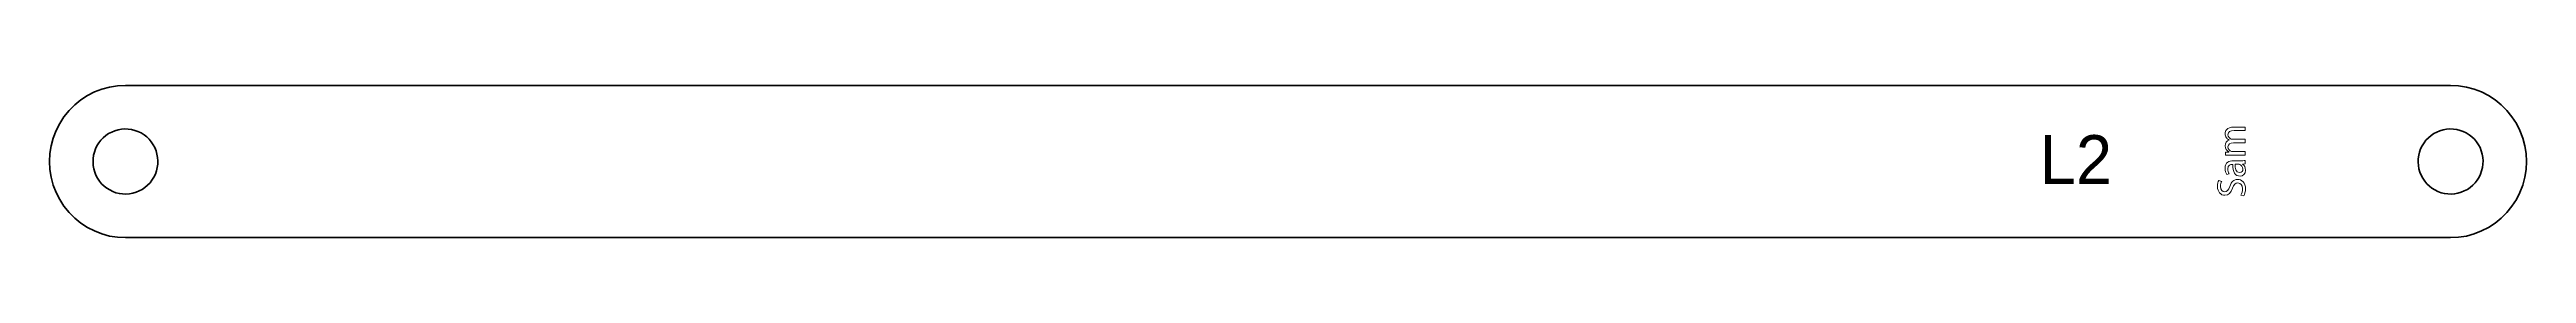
# Model space of a CAD drawing. Header units: millimetres. Extents: x 4 to 295, y -240 to -4.
# Drawn here: x 4.3 to 156.9, y -188.3 to -179 of the extents above; entities that cross this region are included whole.
import ezdxf

# ---------------------------------------------------------------- set-up
doc = ezdxf.new("R2010")
doc.units = ezdxf.units.MM
doc.header["$MEASUREMENT"] = 0
doc.layers.add('Layer 1', color=7, linetype='Continuous', lineweight=0)

# ---------------------------------------------------------------- blocks, each defined once
blk = doc.blocks.new('Block_20')
at = {"layer": 'Layer 1', "color": 240, "lineweight": 0, "true_color": 0xff1c24}
for points, knots in [([(138.69, -183.25), (138.56, -183.25), (138.46, -183.25), (138.36, -183.26), (138.36, -183.26), (138.36, -183.07), (138.36, -183.07), (138.36, -183.07), (138.56, -183.06), (138.56, -183.06), (138.56, -183.06), (138.56, -183.05), (138.56, -183.05), (138.44, -182.98), (138.33, -182.87), (138.33, -182.67), (138.33, -182.51), (138.43, -182.38), (138.58, -182.33), (138.58, -182.33), (138.58, -182.33), (138.58, -182.33), (138.51, -182.29), (138.46, -182.24), (138.42, -182.19), (138.36, -182.12), (138.33, -182.04), (138.33, -181.93), (138.33, -181.77), (138.44, -181.53), (138.86, -181.53), (138.86, -181.53), (139.56, -181.53), (139.56, -181.53), (139.56, -181.53), (139.56, -181.74), (139.56, -181.74), (139.56, -181.74), (138.88, -181.74), (138.88, -181.74), (138.65, -181.74), (138.51, -181.83), (138.51, -182), (138.51, -182.13), (138.61, -182.23), (138.71, -182.26), (138.74, -182.27), (138.78, -182.28), (138.82, -182.28), (138.82, -182.28), (139.56, -182.28), (139.56, -182.28), (139.56, -182.28), (139.56, -182.49), (139.56, -182.49), (139.56, -182.49), (138.84, -182.49), (138.84, -182.49), (138.65, -182.49), (138.51, -182.58), (138.51, -182.74), (138.51, -182.88), (138.62, -182.98), (138.73, -183.02), (138.76, -183.03), (138.8, -183.03), (138.84, -183.03), (138.84, -183.03), (139.56, -183.03), (139.56, -183.03), (139.56, -183.03), (139.56, -183.25), (139.56, -183.25), (139.56, -183.25), (138.69, -183.25), (138.69, -183.25)], [0, 0, 0, 0, 1, 1, 1, 2, 2, 2, 3, 3, 3, 4, 4, 4, 5, 5, 5, 6, 6, 6, 7, 7, 7, 8, 8, 8, 9, 9, 9, 10, 10, 10, 11, 11, 11, 12, 12, 12, 13, 13, 13, 14, 14, 14, 15, 15, 15, 16, 16, 16, 17, 17, 17, 18, 18, 18, 19, 19, 19, 20, 20, 20, 21, 21, 21, 22, 22, 22, 23, 23, 23, 24, 24, 24, 25, 25, 25, 25]), ([(139.56, -183.78), (139.56, -183.78), (139.41, -183.8), (139.41, -183.8), (139.41, -183.8), (139.41, -183.8), (139.41, -183.8), (139.51, -183.87), (139.59, -184), (139.59, -184.17), (139.59, -184.41), (139.42, -184.54), (139.25, -184.54), (138.96, -184.54), (138.8, -184.28), (138.8, -183.82), (138.8, -183.82), (138.77, -183.82), (138.77, -183.82), (138.67, -183.82), (138.5, -183.84), (138.5, -184.09), (138.5, -184.2), (138.53, -184.32), (138.59, -184.4), (138.59, -184.4), (138.44, -184.45), (138.44, -184.45), (138.38, -184.35), (138.33, -184.21), (138.33, -184.06), (138.33, -183.69), (138.59, -183.6), (138.83, -183.6), (138.83, -183.6), (139.28, -183.6), (139.28, -183.6), (139.38, -183.6), (139.48, -183.59), (139.56, -183.58), (139.56, -183.58), (139.56, -183.78), (139.56, -183.78)], [0, 0, 0, 0, 1, 1, 1, 2, 2, 2, 3, 3, 3, 4, 4, 4, 5, 5, 5, 6, 6, 6, 7, 7, 7, 8, 8, 8, 9, 9, 9, 10, 10, 10, 11, 11, 11, 12, 12, 12, 13, 13, 13, 14, 14, 14, 14]), ([(138.95, -183.81), (138.95, -184.05), (138.99, -184.32), (139.22, -184.32), (139.36, -184.32), (139.43, -184.23), (139.43, -184.11), (139.43, -183.96), (139.33, -183.86), (139.23, -183.82), (139.21, -183.82), (139.18, -183.81), (139.16, -183.81), (139.16, -183.81), (138.95, -183.81), (138.95, -183.81)], [0, 0, 0, 0, 1, 1, 1, 2, 2, 2, 3, 3, 3, 4, 4, 4, 5, 5, 5, 5]), ([(139.3, -185.7), (139.36, -185.6), (139.41, -185.46), (139.41, -185.31), (139.41, -185.09), (139.29, -184.96), (139.12, -184.96), (138.97, -184.96), (138.88, -185.05), (138.79, -185.28), (138.69, -185.55), (138.55, -185.72), (138.32, -185.72), (138.06, -185.72), (137.86, -185.5), (137.86, -185.18), (137.86, -185.01), (137.9, -184.88), (137.94, -184.81), (137.94, -184.81), (138.12, -184.87), (138.12, -184.87), (138.09, -184.92), (138.04, -185.03), (138.04, -185.18), (138.04, -185.41), (138.18, -185.5), (138.29, -185.5), (138.45, -185.5), (138.53, -185.4), (138.62, -185.17), (138.72, -184.88), (138.86, -184.74), (139.11, -184.74), (139.36, -184.74), (139.59, -184.93), (139.59, -185.33), (139.59, -185.49), (139.54, -185.66), (139.48, -185.75), (139.48, -185.75), (139.3, -185.7), (139.3, -185.7)], [0, 0, 0, 0, 1, 1, 1, 2, 2, 2, 3, 3, 3, 4, 4, 4, 5, 5, 5, 6, 6, 6, 7, 7, 7, 8, 8, 8, 9, 9, 9, 10, 10, 10, 11, 11, 11, 12, 12, 12, 13, 13, 13, 14, 14, 14, 14])]:
    blk.add_open_spline(points, degree=3, knots=knots, dxfattribs=at)

msp = doc.modelspace()

# ---------------------------------------------------------------- linework, layer by layer
at = {"layer": 'Layer 1', "color": 18, "lineweight": 35, "true_color": 0x000000}
for points, knots in [([(8.95, -188.32), (8.95, -188.32), (8.46, -188.29), (8.46, -188.29), (8.46, -188.29), (7.97, -188.22), (7.97, -188.22), (7.97, -188.22), (7.5, -188.09), (7.5, -188.09), (7.5, -188.09), (7.04, -187.91), (7.04, -187.91), (7.04, -187.91), (6.61, -187.69), (6.61, -187.69), (6.61, -187.69), (6.2, -187.42), (6.2, -187.42), (6.2, -187.42), (5.82, -187.12), (5.82, -187.12), (5.82, -187.12), (5.47, -186.77), (5.47, -186.77), (5.47, -186.77), (5.16, -186.39), (5.16, -186.39), (5.16, -186.39), (4.9, -185.98), (4.9, -185.98), (4.9, -185.98), (4.67, -185.54), (4.67, -185.54), (4.67, -185.54), (4.5, -185.09), (4.5, -185.09), (4.5, -185.09), (4.37, -184.61), (4.37, -184.61), (4.37, -184.61), (4.29, -184.13), (4.29, -184.13), (4.29, -184.13), (4.27, -183.64), (4.27, -183.64), (4.27, -183.64), (4.29, -183.15), (4.29, -183.15), (4.29, -183.15), (4.37, -182.67), (4.37, -182.67), (4.37, -182.67), (4.5, -182.2), (4.5, -182.2), (4.5, -182.2), (4.67, -181.74), (4.67, -181.74), (4.67, -181.74), (4.9, -181.3), (4.9, -181.3), (4.9, -181.3), (5.16, -180.89), (5.16, -180.89), (5.16, -180.89), (5.47, -180.51), (5.47, -180.51), (5.47, -180.51), (5.82, -180.17), (5.82, -180.17), (5.82, -180.17), (6.2, -179.86), (6.2, -179.86), (6.2, -179.86), (6.61, -179.59), (6.61, -179.59), (6.61, -179.59), (7.04, -179.37), (7.04, -179.37), (7.04, -179.37), (7.5, -179.19), (7.5, -179.19), (7.5, -179.19), (7.97, -179.07), (7.97, -179.07), (7.97, -179.07), (8.46, -178.99), (8.46, -178.99), (8.46, -178.99), (8.95, -178.97), (8.95, -178.97), (8.95, -178.97), (152.23, -178.97), (152.23, -178.97), (152.23, -178.97), (152.71, -178.99), (152.71, -178.99), (152.71, -178.99), (153.2, -179.07), (153.2, -179.07), (153.2, -179.07), (153.67, -179.19), (153.67, -179.19), (153.67, -179.19), (154.13, -179.37), (154.13, -179.37), (154.13, -179.37), (154.56, -179.59), (154.56, -179.59), (154.56, -179.59), (154.97, -179.86), (154.97, -179.86), (154.97, -179.86), (155.35, -180.17), (155.35, -180.17), (155.35, -180.17), (155.7, -180.51), (155.7, -180.51), (155.7, -180.51), (156.01, -180.89), (156.01, -180.89), (156.01, -180.89), (156.28, -181.3), (156.28, -181.3), (156.28, -181.3), (156.5, -181.74), (156.5, -181.74), (156.5, -181.74), (156.67, -182.2), (156.67, -182.2), (156.67, -182.2), (156.8, -182.67), (156.8, -182.67), (156.8, -182.67), (156.88, -183.15), (156.88, -183.15), (156.88, -183.15), (156.9, -183.64), (156.9, -183.64), (156.9, -183.64), (156.88, -184.13), (156.88, -184.13), (156.88, -184.13), (156.8, -184.61), (156.8, -184.61), (156.8, -184.61), (156.67, -185.09), (156.67, -185.09), (156.67, -185.09), (156.5, -185.54), (156.5, -185.54), (156.5, -185.54), (156.28, -185.98), (156.28, -185.98), (156.28, -185.98), (156.01, -186.39), (156.01, -186.39), (156.01, -186.39), (155.7, -186.77), (155.7, -186.77), (155.7, -186.77), (155.35, -187.12), (155.35, -187.12), (155.35, -187.12), (154.97, -187.42), (154.97, -187.42), (154.97, -187.42), (154.56, -187.69), (154.56, -187.69), (154.56, -187.69), (154.13, -187.91), (154.13, -187.91), (154.13, -187.91), (153.67, -188.09), (153.67, -188.09), (153.67, -188.09), (153.2, -188.22), (153.2, -188.22), (153.2, -188.22), (152.71, -188.29), (152.71, -188.29), (152.71, -188.29), (152.23, -188.32), (152.23, -188.32), (152.23, -188.32), (8.95, -188.32), (8.95, -188.32)], [0, 0, 0, 0, 1, 1, 1, 2, 2, 2, 3, 3, 3, 4, 4, 4, 5, 5, 5, 6, 6, 6, 7, 7, 7, 8, 8, 8, 9, 9, 9, 10, 10, 10, 11, 11, 11, 12, 12, 12, 13, 13, 13, 14, 14, 14, 15, 15, 15, 16, 16, 16, 17, 17, 17, 18, 18, 18, 19, 19, 19, 20, 20, 20, 21, 21, 21, 22, 22, 22, 23, 23, 23, 24, 24, 24, 25, 25, 25, 26, 26, 26, 27, 27, 27, 28, 28, 28, 29, 29, 29, 30, 30, 30, 31, 31, 31, 32, 32, 32, 33, 33, 33, 34, 34, 34, 35, 35, 35, 36, 36, 36, 37, 37, 37, 38, 38, 38, 39, 39, 39, 40, 40, 40, 41, 41, 41, 42, 42, 42, 43, 43, 43, 44, 44, 44, 45, 45, 45, 46, 46, 46, 47, 47, 47, 48, 48, 48, 49, 49, 49, 50, 50, 50, 51, 51, 51, 52, 52, 52, 53, 53, 53, 54, 54, 54, 55, 55, 55, 56, 56, 56, 57, 57, 57, 58, 58, 58, 59, 59, 59, 60, 60, 60, 61, 61, 61, 62, 62, 62, 62]), ([(9.6, -185.53), (9.6, -185.53), (9.79, -185.45), (9.79, -185.45), (9.79, -185.45), (9.98, -185.36), (9.98, -185.36), (9.98, -185.36), (10.15, -185.24), (10.15, -185.24), (10.15, -185.24), (10.31, -185.1), (10.31, -185.1), (10.31, -185.1), (10.46, -184.95), (10.46, -184.95), (10.46, -184.95), (10.58, -184.79), (10.58, -184.79), (10.58, -184.79), (10.7, -184.61), (10.7, -184.61), (10.7, -184.61), (10.79, -184.42), (10.79, -184.42), (10.79, -184.42), (10.86, -184.22), (10.86, -184.22), (10.86, -184.22), (10.91, -184.02), (10.91, -184.02), (10.91, -184.02), (10.94, -183.81), (10.94, -183.81), (10.94, -183.81), (10.95, -183.6), (10.95, -183.6), (10.95, -183.6), (10.93, -183.4), (10.93, -183.4), (10.93, -183.4), (10.89, -183.19), (10.89, -183.19), (10.89, -183.19), (10.84, -182.99), (10.84, -182.99), (10.84, -182.99), (10.76, -182.79), (10.76, -182.79), (10.76, -182.79), (10.66, -182.61), (10.66, -182.61), (10.66, -182.61), (10.54, -182.44), (10.54, -182.44), (10.54, -182.44), (10.41, -182.28), (10.41, -182.28), (10.41, -182.28), (10.26, -182.13), (10.26, -182.13), (10.26, -182.13), (10.09, -182), (10.09, -182), (10.09, -182), (9.91, -181.89), (9.91, -181.89), (9.91, -181.89), (9.72, -181.8), (9.72, -181.8), (9.72, -181.8), (9.53, -181.73), (9.53, -181.73), (9.53, -181.73), (9.32, -181.68), (9.32, -181.68), (9.32, -181.68), (9.12, -181.65), (9.12, -181.65), (9.12, -181.65), (8.91, -181.64), (8.91, -181.64), (8.91, -181.64), (8.7, -181.66), (8.7, -181.66), (8.7, -181.66), (8.49, -181.69), (8.49, -181.69), (8.49, -181.69), (8.29, -181.75), (8.29, -181.75), (8.29, -181.75), (8.1, -181.83), (8.1, -181.83), (8.1, -181.83), (7.91, -181.93), (7.91, -181.93), (7.91, -181.93), (7.74, -182.05), (7.74, -182.05), (7.74, -182.05), (7.58, -182.18), (7.58, -182.18), (7.58, -182.18), (7.43, -182.33), (7.43, -182.33), (7.43, -182.33), (7.31, -182.5), (7.31, -182.5), (7.31, -182.5), (7.19, -182.67), (7.19, -182.67), (7.19, -182.67), (7.1, -182.86), (7.1, -182.86), (7.1, -182.86), (7.03, -183.06), (7.03, -183.06), (7.03, -183.06), (6.98, -183.26), (6.98, -183.26), (6.98, -183.26), (6.95, -183.47), (6.95, -183.47), (6.95, -183.47), (6.95, -183.68), (6.95, -183.68), (6.95, -183.68), (6.96, -183.89), (6.96, -183.89), (6.96, -183.89), (7, -184.09), (7, -184.09), (7, -184.09), (7.05, -184.3), (7.05, -184.3), (7.05, -184.3), (7.13, -184.49), (7.13, -184.49), (7.13, -184.49), (7.23, -184.67), (7.23, -184.67), (7.23, -184.67), (7.35, -184.85), (7.35, -184.85), (7.35, -184.85), (7.48, -185.01), (7.48, -185.01), (7.48, -185.01), (7.63, -185.15), (7.63, -185.15), (7.63, -185.15), (7.8, -185.28), (7.8, -185.28), (7.8, -185.28), (7.98, -185.39), (7.98, -185.39), (7.98, -185.39), (8.17, -185.48), (8.17, -185.48), (8.17, -185.48), (8.36, -185.56), (8.36, -185.56), (8.36, -185.56), (8.57, -185.61), (8.57, -185.61), (8.57, -185.61), (8.77, -185.63), (8.77, -185.63), (8.77, -185.63), (8.98, -185.64), (8.98, -185.64), (8.98, -185.64), (9.19, -185.63), (9.19, -185.63), (9.19, -185.63), (9.4, -185.59), (9.4, -185.59), (9.4, -185.59), (9.6, -185.53), (9.6, -185.53)], [0, 0, 0, 0, 1, 1, 1, 2, 2, 2, 3, 3, 3, 4, 4, 4, 5, 5, 5, 6, 6, 6, 7, 7, 7, 8, 8, 8, 9, 9, 9, 10, 10, 10, 11, 11, 11, 12, 12, 12, 13, 13, 13, 14, 14, 14, 15, 15, 15, 16, 16, 16, 17, 17, 17, 18, 18, 18, 19, 19, 19, 20, 20, 20, 21, 21, 21, 22, 22, 22, 23, 23, 23, 24, 24, 24, 25, 25, 25, 26, 26, 26, 27, 27, 27, 28, 28, 28, 29, 29, 29, 30, 30, 30, 31, 31, 31, 32, 32, 32, 33, 33, 33, 34, 34, 34, 35, 35, 35, 36, 36, 36, 37, 37, 37, 38, 38, 38, 39, 39, 39, 40, 40, 40, 41, 41, 41, 42, 42, 42, 43, 43, 43, 44, 44, 44, 45, 45, 45, 46, 46, 46, 47, 47, 47, 48, 48, 48, 49, 49, 49, 50, 50, 50, 51, 51, 51, 52, 52, 52, 53, 53, 53, 54, 54, 54, 55, 55, 55, 56, 56, 56, 57, 57, 57, 58, 58, 58, 59, 59, 59, 60, 60, 60, 60]), ([(152.88, -185.53), (152.88, -185.53), (153.07, -185.45), (153.07, -185.45), (153.07, -185.45), (153.26, -185.36), (153.26, -185.36), (153.26, -185.36), (153.43, -185.24), (153.43, -185.24), (153.43, -185.24), (153.59, -185.1), (153.59, -185.1), (153.59, -185.1), (153.74, -184.95), (153.74, -184.95), (153.74, -184.95), (153.87, -184.79), (153.87, -184.79), (153.87, -184.79), (153.98, -184.61), (153.98, -184.61), (153.98, -184.61), (154.07, -184.42), (154.07, -184.42), (154.07, -184.42), (154.14, -184.22), (154.14, -184.22), (154.14, -184.22), (154.19, -184.02), (154.19, -184.02), (154.19, -184.02), (154.22, -183.81), (154.22, -183.81), (154.22, -183.81), (154.23, -183.6), (154.23, -183.6), (154.23, -183.6), (154.21, -183.4), (154.21, -183.4), (154.21, -183.4), (154.17, -183.19), (154.17, -183.19), (154.17, -183.19), (154.12, -182.99), (154.12, -182.99), (154.12, -182.99), (154.04, -182.79), (154.04, -182.79), (154.04, -182.79), (153.94, -182.61), (153.94, -182.61), (153.94, -182.61), (153.82, -182.44), (153.82, -182.44), (153.82, -182.44), (153.69, -182.28), (153.69, -182.28), (153.69, -182.28), (153.54, -182.13), (153.54, -182.13), (153.54, -182.13), (153.37, -182), (153.37, -182), (153.37, -182), (153.19, -181.89), (153.19, -181.89), (153.19, -181.89), (153.01, -181.8), (153.01, -181.8), (153.01, -181.8), (152.81, -181.73), (152.81, -181.73), (152.81, -181.73), (152.61, -181.68), (152.61, -181.68), (152.61, -181.68), (152.4, -181.65), (152.4, -181.65), (152.4, -181.65), (152.19, -181.64), (152.19, -181.64), (152.19, -181.64), (151.98, -181.66), (151.98, -181.66), (151.98, -181.66), (151.77, -181.69), (151.77, -181.69), (151.77, -181.69), (151.57, -181.75), (151.57, -181.75), (151.57, -181.75), (151.38, -181.83), (151.38, -181.83), (151.38, -181.83), (151.19, -181.93), (151.19, -181.93), (151.19, -181.93), (151.02, -182.05), (151.02, -182.05), (151.02, -182.05), (150.86, -182.18), (150.86, -182.18), (150.86, -182.18), (150.71, -182.33), (150.71, -182.33), (150.71, -182.33), (150.59, -182.5), (150.59, -182.5), (150.59, -182.5), (150.48, -182.67), (150.48, -182.67), (150.48, -182.67), (150.38, -182.86), (150.38, -182.86), (150.38, -182.86), (150.31, -183.06), (150.31, -183.06), (150.31, -183.06), (150.26, -183.26), (150.26, -183.26), (150.26, -183.26), (150.23, -183.47), (150.23, -183.47), (150.23, -183.47), (150.23, -183.68), (150.23, -183.68), (150.23, -183.68), (150.24, -183.89), (150.24, -183.89), (150.24, -183.89), (150.28, -184.09), (150.28, -184.09), (150.28, -184.09), (150.34, -184.3), (150.34, -184.3), (150.34, -184.3), (150.41, -184.49), (150.41, -184.49), (150.41, -184.49), (150.51, -184.67), (150.51, -184.67), (150.51, -184.67), (150.63, -184.85), (150.63, -184.85), (150.63, -184.85), (150.76, -185.01), (150.76, -185.01), (150.76, -185.01), (150.92, -185.15), (150.92, -185.15), (150.92, -185.15), (151.08, -185.28), (151.08, -185.28), (151.08, -185.28), (151.26, -185.39), (151.26, -185.39), (151.26, -185.39), (151.45, -185.48), (151.45, -185.48), (151.45, -185.48), (151.64, -185.56), (151.64, -185.56), (151.64, -185.56), (151.85, -185.61), (151.85, -185.61), (151.85, -185.61), (152.05, -185.63), (152.05, -185.63), (152.05, -185.63), (152.26, -185.64), (152.26, -185.64), (152.26, -185.64), (152.47, -185.63), (152.47, -185.63), (152.47, -185.63), (152.68, -185.59), (152.68, -185.59), (152.68, -185.59), (152.88, -185.53), (152.88, -185.53)], [0, 0, 0, 0, 1, 1, 1, 2, 2, 2, 3, 3, 3, 4, 4, 4, 5, 5, 5, 6, 6, 6, 7, 7, 7, 8, 8, 8, 9, 9, 9, 10, 10, 10, 11, 11, 11, 12, 12, 12, 13, 13, 13, 14, 14, 14, 15, 15, 15, 16, 16, 16, 17, 17, 17, 18, 18, 18, 19, 19, 19, 20, 20, 20, 21, 21, 21, 22, 22, 22, 23, 23, 23, 24, 24, 24, 25, 25, 25, 26, 26, 26, 27, 27, 27, 28, 28, 28, 29, 29, 29, 30, 30, 30, 31, 31, 31, 32, 32, 32, 33, 33, 33, 34, 34, 34, 35, 35, 35, 36, 36, 36, 37, 37, 37, 38, 38, 38, 39, 39, 39, 40, 40, 40, 41, 41, 41, 42, 42, 42, 43, 43, 43, 44, 44, 44, 45, 45, 45, 46, 46, 46, 47, 47, 47, 48, 48, 48, 49, 49, 49, 50, 50, 50, 51, 51, 51, 52, 52, 52, 53, 53, 53, 54, 54, 54, 55, 55, 55, 56, 56, 56, 57, 57, 57, 58, 58, 58, 59, 59, 59, 60, 60, 60, 60])]:
    msp.add_open_spline(points, degree=3, knots=knots, dxfattribs=at)

# ---------------------------------------------------------------- block references
at = {"layer": 'Layer 1'}
msp.add_blockref('Block_20', (0, 0), dxfattribs=at)

# ---------------------------------------------------------------- texts
at = {"layer": 'Layer 1', "insert": (126.91, -185.02), "char_height": 0.2, "attachment_point": 7}
msp.add_mtext('\\C240;\\c2366701;\\FMyriad Pro|b0|i0|c1;\\H2.997200;\\W1.000000;L2', dxfattribs=at)

doc.saveas('drawing.dxf')
